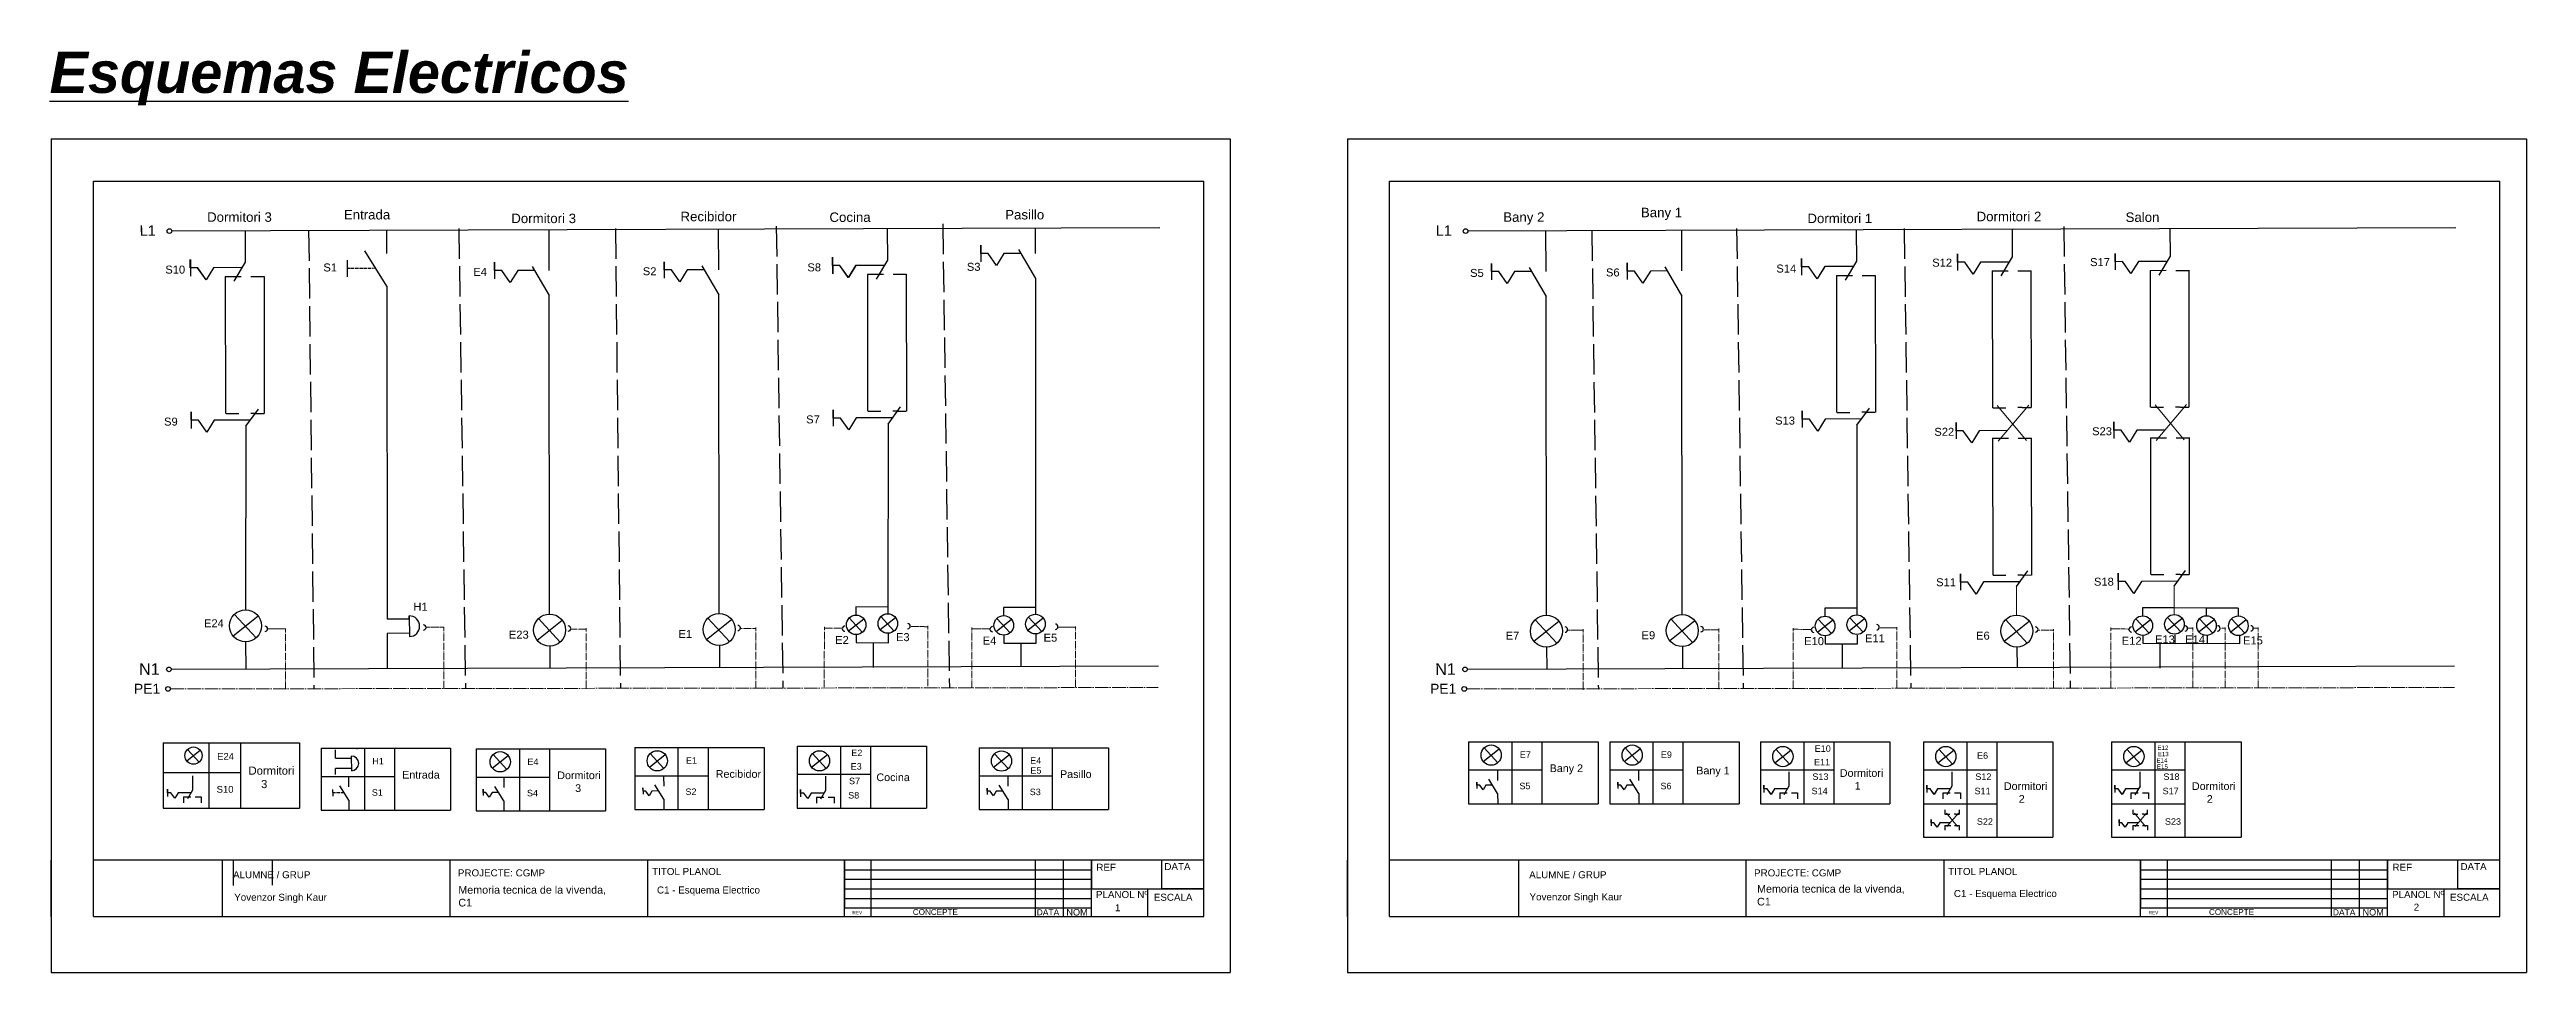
# Model space of a CAD drawing. Header units: millimetres. Extents: x 2377 to 4712, y -254 to 3188.
# Drawn here: x 2377 to 3259, y 481 to 809 of the extents above; entities that cross this region are included whole.
import ezdxf

# ---------------------------------------------------------------- set-up
doc = ezdxf.new("R2010")
doc.units = ezdxf.units.MM
doc.linetypes.add('ACAD_ISO02W100', pattern=[15, 12, -3])
doc.linetypes.add('ACAD_ISO04W100', pattern=[30, 24, -3, 0, -3])
doc.layers.add('Neutro', color=7, linetype='Continuous', true_color=0x2776bb)
doc.layers.add('Tierra', color=7, linetype='Continuous', true_color=0x58ba48)
doc.styles.get("Standard").update_dxf_attribs({"font": 'arial.ttf'})

msp = doc.modelspace()

# ---------------------------------------------------------------- texts
at = {"transparency": 33554687, "attachment_point": 1}
for s, width, gutter_width, heights, insert, char_height in [('{\\fArial|b1|i1|c0|p34;\\LEsquemas Electricos}', 788.4928, 73.4, [0], (2376.7, 808.69), 14.6791), ('Dormitori 3', 84.2878, 16.88, [0], (2432.82, 751.47), 3.3767), ('Entrada', 84.2878, 16.88, [0], (2481.54, 752.32), 3.377), ('Dormitori 3', 84.2878, 16.88, [0], (2541.18, 751), 3.3767), ('Recibidor', 84.2878, 16.88, [0], (2601.45, 751.67), 3.377), ('Cocina', 84.2878, 16.88, [0], (2654.51, 751.42), 3.377), ('Pasillo', 84.2878, 16.88, [0], (2717.12, 752.32), 3.377), ('Bany 2', 84.2878, 16.88, [0], (2894.52, 751.47), 3.377), ('Bany 1', 84.2878, 16.88, [0], (2943.57, 753.1), 3.377), ('Dormitori 1', 84.2878, 16.88, [1.86], (3002.88, 751), 3.3767), ('Dormitori 2', 84.2878, 16.88, [0], (3063.15, 751.67), 3.3767), ('Salon', 84.2878, 16.88, [0], (3116.21, 751.42), 3.377), ('S10', 51.0022, 14.23, [0], (2417.93, 732.49), 2.846), ('S1', 51.0022, 14.23, [0], (2474.24, 733.25), 2.846), ('S8', 51.0022, 14.23, [0], (2646.65, 733.28), 2.846), ('S3', 51.0022, 14.23, [0], (2703.47, 733.48), 2.846), ('S14', 51.0022, 14.23, [0], (2991.81, 732.87), 2.846), ('S12', 51.0022, 14.23, [0], (3047.34, 734.96), 2.846), ('S17', 51.0022, 14.23, [0], (3103.56, 735.16), 2.846), ('E4', 51.0022, 14.23, [0], (2527.65, 731.69), 2.846), ('S2', 51.0022, 14.23, [0], (2588.04, 731.9), 2.846), ('S5', 51.0022, 14.23, [0], (2882.72, 731.31), 2.846), ('S6', 51.0022, 14.23, [0], (2931.12, 731.48), 2.846), ('S9', 51.0022, 14.23, [0], (2417.5, 678.33), 2.846), ('S7', 51.0022, 14.23, [0], (2646.22, 679.11), 2.846), ('S13', 51.0022, 14.23, [0], (2991.38, 678.7), 2.846), ('S22', 51.0022, 14.23, [0], (3048.09, 674.7), 2.846), ('S23', 51.0022, 14.23, [0], (3104.3, 674.89), 2.846), ('S11', 51.0022, 14.23, [0], (3048.74, 621.09), 2.846), ('S18', 51.0022, 14.23, [0], (3104.95, 621.29), 2.846), ('H1', 51.0022, 14.23, [0], (2506.3, 612.36), 2.846), ('E24', 51.0022, 14.23, [0], (2431.71, 606.47), 2.846), ('E23', 51.0022, 14.23, [0], (2540.32, 602.42), 2.846), ('E1', 51.0022, 14.23, [0], (2600.72, 602.64), 2.846), ('E2', 51.0022, 14.23, [0], (2656.54, 600.52), 2.846), ('E3', 51.0022, 14.23, [0], (2678.21, 601.54), 2.846), ('E4', 51.0022, 14.23, [0], (2709.12, 600.32), 2.846), ('E5', 51.0022, 14.23, [0], (2730.79, 601.34), 2.846), ('E7', 51.0022, 14.23, [0], (2895.39, 602.05), 2.846), ('E9', 51.0022, 14.23, [0], (2943.79, 602.22), 2.846), ('E10', 51.0022, 14.23, [0], (3001.7, 600.11), 2.846), ('E11', 51.0022, 14.23, [0], (3023.37, 601.13), 2.846), ('E6', 51.0022, 14.23, [0], (3062.95, 602.07), 2.846), ('E12', 51.0022, 14.23, [0], (3114.85, 600.24), 2.846), ('E13', 51.0022, 14.23, [0], (3126.68, 600.74), 2.846), ('E14', 51.0022, 14.23, [0], (3137.44, 600.75), 2.846), ('E15', 51.0022, 14.23, [0], (3158.04, 600.37), 2.846), ('E24', 43.4552, 12.12, [0], (2436.39, 558.85), 2.424), ('H1', 41.2747, 11.51, [0], (2491.68, 557.06), 2.303), ('E4^I', 41.2747, 11.51, [0], (2546.93, 556.86), 2.303), ('E1', 41.2747, 11.51, [0], (2603.39, 557.34), 2.303), ('E2', 41.2747, 11.51, [0], (2662.3, 560.01), 2.303), ('E4', 41.2747, 11.51, [0], (2726.02, 557.28), 2.303), ('E7', 41.2747, 11.51, [0], (2900.44, 559.39), 2.303), ('E9', 41.2747, 11.51, [0], (2950.68, 559.39), 2.303), ('E11', 41.2747, 11.51, [0], (3005.24, 556.74), 2.303), ('E10', 41.2747, 11.51, [0], (3005.47, 561.54), 2.303), ('E6', 41.2747, 11.51, [0], (3063.29, 559.07), 2.303), ('E14', 28.1405, 7.85, [0], (3127.25, 556.98), 1.57), ('E12', 28.1405, 7.85, [0], (3127.53, 561.49), 1.57), ('E13', 28.1405, 7.85, [0], (3127.67, 559.24), 1.57), ('S10', 43.4552, 12.12, [0], (2436.21, 547.1), 2.424), ('Dormitori\\P    3', 71.8153, 14.39, [0], (2447.58, 553.99), 2.877), ('Entrada', 68.2119, 13.66, [0], (2502.31, 552.45), 2.733), ('Dormitori\\P      3', 68.2119, 13.66, [0], (2557.56, 552.25), 2.733), ('Recibidor', 68.2119, 13.66, [0], (2614.02, 552.73), 2.733), ('S7', 41.2747, 11.51, [0], (2661.48, 550.02), 2.303), ('E3', 41.2747, 11.51, [0], (2662.07, 555.21), 2.303), ('Cocina', 68.2119, 13.66, [0], (2671.25, 551.55), 2.733), ('E5', 41.2747, 11.51, [0], (2726.08, 553.78), 2.303), ('Pasillo', 68.2119, 13.66, [0], (2736.65, 552.67), 2.733), ('S5', 41.2747, 11.51, [0], (2900.28, 548.23), 2.303), ('Bany 2', 68.2119, 13.66, [0], (2911.07, 554.77), 2.733), ('S6', 41.2747, 11.51, [0], (2950.52, 548.23), 2.303), ('Bany 1', 68.2119, 13.66, [0], (2963.29, 553.94), 2.733), ('S13', 41.2747, 11.51, [0], (3004.65, 551.55), 2.303), ('Dormitori \\P     1', 68.2119, 13.66, [0], (3014.42, 553.07), 2.733), ('S12', 41.2747, 11.51, [0], (3062.7, 551.55), 2.303), ('Dormitori \\P     2', 68.2119, 13.66, [0], (3072.86, 548.39), 2.733), ('E15', 28.1405, 7.85, [0], (3127.39, 554.74), 1.57), ('S18', 41.2747, 11.51, [0], (3129.69, 551.55), 2.303), ('Dormitori \\P     2', 68.2119, 13.66, [0], (3139.85, 548.39), 2.733), ('S1', 41.2747, 11.51, [0], (2491.51, 545.91), 2.303), ('S4', 41.2747, 11.51, [0], (2546.77, 545.7), 2.303), ('S2', 41.2747, 11.51, [0], (2603.23, 546.19), 2.303), ('S8', 41.2747, 11.51, [0], (2661.19, 544.92), 2.303), ('S3', 41.2747, 11.51, [0], (2725.86, 546.12), 2.303), ('S14', 41.2747, 11.51, [0], (3004.36, 546.45), 2.303), ('S11', 41.2747, 11.51, [0], (3062.41, 546.45), 2.303), ('S17', 41.2747, 11.51, [0], (3129.4, 546.45), 2.303), ('S22', 41.2747, 11.51, [0], (3063.24, 535.57), 2.303), ('S23', 41.2747, 11.51, [0], (3130.23, 535.57), 2.303), ('ALUMNE / GRUP', 48.2644, 12.5, [0], (2442.08, 516.71), 2.5), ('PROJECTE: CGMP', 37.0564, 12.5, [0], (2522.17, 517.37), 2.5), ('TITOL PLANOL', 34.1105, 12.5, [0], (2591.34, 517.88), 2.5), ('REF', 14.591, 12.5, [0], (2749.58, 519.38), 2.5), ('DATA', 13.3924, 12.5, [0], (2773.81, 519.61), 2.5), ('ALUMNE / GRUP', 48.2644, 12.5, [0], (2903.77, 516.71), 2.5), ('PROJECTE: CGMP', 37.0564, 12.5, [0], (2983.87, 517.37), 2.5), ('TITOL PLANOL', 34.1105, 12.5, [0], (3053.04, 517.88), 2.5), ('REF', 14.591, 12.5, [0], (3211.28, 519.38), 2.5), ('DATA', 13.3924, 12.5, [0], (3235.5, 519.61), 2.5), ('C1 - Esquema Electrico', 63.5407, 12.5, [0], (2593.08, 511.27), 2.5), ('CONCEPTE', 3.309, 10.34, [0], (2684.22, 503.22), 2.068), ('DATA', 8.5845, 10.78, [0], (2728.35, 503.16), 2.155), ('NOM', 9.2865, 11.66, [0], (2738.91, 503.26), 2.331), ('PLANOL Nº', 23.5912, 12.5, [4.44], (2749.44, 509.65), 2.5), ('1', 63.5407, 12.5, [0], (2756.21, 504.96), 2.5), ('ESCALA', 18.9792, 12.5, [0], (2770.05, 508.68), 2.5), ('C1 - Esquema Electrico', 63.5407, 12.5, [0], (3055.05, 510.01), 2.5), ('CONCEPTE', 3.309, 10.34, [0], (3145.92, 503.22), 2.068), ('DATA', 8.5845, 10.78, [0], (3190.05, 503.16), 2.155), ('NOM', 9.2865, 11.66, [0], (3200.61, 503.26), 2.331), ('PLANOL Nº', 23.5912, 12.5, [4.44], (3211.14, 509.65), 2.5), ('2', 63.5407, 12.5, [0], (3218.85, 505.15), 2.5), ('ESCALA', 18.9792, 12.5, [0], (3231.75, 508.68), 2.5), ('REV', 3.8206, 6.05, [0], (2662.7, 502.55), 1.209), ('REV', 3.8206, 6.05, [0], (3124.4, 502.55), 1.209)]:
    msp.add_mtext_dynamic_manual_height_columns(s, width=width, gutter_width=gutter_width, heights=heights, dxfattribs=dict(at, insert=insert, char_height=char_height))
at = {"ltscale": 5, "transparency": 33554687, "char_height": 3.689, "attachment_point": 1, "rotation": 0.19898}
for insert in [(2408.79, 746.82), (2870.49, 746.82)]:
    msp.add_mtext_dynamic_manual_height_columns('L1', width=22.6485, gutter_width=18.45, heights=[0], dxfattribs=dict(at, insert=insert))
at = {"transparency": 33554687, "attachment_point": 1}
for s, insert, char_height, width in [('Memoria tecnica de la vivenda,\\PC1', (2984.95, 511.8), 2.7327, 53.673), ('Yovenzor Singh Kaur\\P', (2442.49, 508.67), 2.5, 34.6944), ('Memoria tecnica de la vivenda,\\PC1', (2522.32, 511.44), 2.7327, 53.673), ('Yovenzor Singh Kaur\\P', (2903.9, 508.82), 2.5, 34.6944)]:
    msp.add_mtext(s, dxfattribs=dict(at, insert=insert, char_height=char_height, width=width))
at = {"layer": 'Neutro', "ltscale": 5, "transparency": 33554687, "char_height": 4.123, "attachment_point": 1, "rotation": 0.19898}
for insert in [(2408.58, 590.79), (2870.28, 590.79)]:
    msp.add_mtext_dynamic_manual_height_columns('N1', width=25.3099, gutter_width=20.61, heights=[4.26], dxfattribs=dict(at, insert=insert))
at = {"layer": 'Tierra', "ltscale": 5, "transparency": 33554687, "char_height": 3.53, "attachment_point": 1, "rotation": 0.19898}
for insert in [(2406.78, 583.49), (2868.48, 583.49)]:
    msp.add_mtext_dynamic_manual_height_columns('PE1', width=21.6717, gutter_width=17.65, heights=[3.65], dxfattribs=dict(at, insert=insert))

# ---------------------------------------------------------------- linework, layer by layer
at = {"transparency": 33554687}
for p, q in [((2377.31, 777.63), (2797.31, 777.63)), ((2377.31, 777.63), (2377.31, 480.63)), ((2797.31, 777.63), (2797.31, 480.63)), ((2797.31, 777.63), (2797.31, 762.63)), ((2839.01, 777.63), (3259.01, 777.63)), ((2839.01, 777.63), (2839.01, 480.63)), ((3259.01, 777.63), (3259.01, 480.63)), ((3259.01, 777.63), (3259.01, 762.63)), ((2392.36, 500.63), (2392.36, 762.63)), ((2392.36, 762.63), (2787.85, 762.63)), ((2787.85, 500.63), (2787.85, 762.63)), ((2854.06, 500.63), (2854.06, 762.63)), ((2854.06, 762.63), (3249.55, 762.63)), ((3249.55, 500.63), (3249.55, 762.63)), ((2420.32, 744.85), (2772.16, 746.08)), ((2446.36, 744.95), (2446.4, 733.67)), ((2496.75, 745.12), (2496.78, 736.76)), ((2554.7, 730.79), (2554.64, 745.32)), ((2615.09, 731.01), (2615.03, 745.53)), ((2675.13, 745.74), (2675.17, 734.46)), ((2727.93, 736.85), (2727.9, 745.93)), ((2882.02, 744.85), (3233.86, 746.08)), ((2909.76, 730.42), (2909.71, 744.94)), ((2958.16, 730.59), (2958.11, 745.11)), ((3020.29, 745.33), (3020.33, 734.05)), ((3075.8, 745.53), (3075.83, 735.65)), ((3132.01, 745.73), (3132.05, 735.85)), ((2426.85, 731.7), (2426.84, 734.64)), ((2426.84, 734.64), (2426.86, 728.76)), ((2426.9, 731.72), (2426.89, 734.65)), ((2426.89, 734.65), (2426.91, 728.78)), ((2446.41, 733.68), (2442.35, 726.92)), ((2482.71, 734.42), (2482.73, 728.54)), ((2496.83, 725.12), (2489, 737.75)), ((2535.24, 730.72), (2535.23, 733.66)), ((2535.23, 733.66), (2535.25, 727.79)), ((2595.64, 730.94), (2595.62, 733.87)), ((2595.62, 733.87), (2595.65, 728)), ((2609.06, 732.44), (2615.12, 722.05)), ((2655.62, 732.49), (2655.61, 735.42)), ((2655.61, 735.42), (2655.63, 729.55)), ((2658.21, 732.5), (2655.62, 732.49)), ((2655.66, 732.5), (2655.65, 735.44)), ((2655.65, 735.44), (2655.67, 729.57)), ((2658.25, 732.51), (2655.66, 732.5)), ((2661.21, 728.22), (2658.21, 732.5)), ((2661.25, 728.24), (2658.25, 732.51)), ((2663.83, 732.51), (2661.21, 728.22)), ((2663.88, 732.53), (2661.25, 728.24)), ((2673.89, 732.55), (2663.83, 732.51)), ((2673.93, 732.57), (2663.88, 732.53)), ((2675.17, 734.47), (2671.12, 727.71)), ((2708.48, 736.78), (2708.47, 739.72)), ((2708.47, 739.72), (2708.49, 733.84)), ((2711.07, 736.79), (2708.48, 736.78)), ((2714.07, 732.52), (2711.07, 736.79)), ((2716.69, 736.81), (2714.07, 732.52)), ((2722.74, 736.83), (2716.69, 736.81)), ((2721.9, 738.28), (2727.96, 727.9)), ((2890.31, 730.35), (2890.3, 733.29)), ((2890.3, 733.29), (2890.32, 727.41)), ((2938.71, 730.52), (2938.7, 733.46)), ((2938.7, 733.46), (2938.72, 727.58)), ((3000.78, 732.08), (3000.77, 735.01)), ((3000.77, 735.01), (3000.79, 729.14)), ((3000.82, 732.09), (3000.81, 735.03)), ((3000.81, 735.03), (3000.83, 729.16)), ((3020.33, 734.06), (3016.28, 727.3)), ((3056.33, 733.7), (3056.32, 736.63)), ((3056.32, 736.63), (3056.34, 730.76)), ((3058.92, 733.7), (3056.33, 733.7)), ((3061.92, 729.43), (3058.92, 733.7)), ((3064.54, 733.72), (3061.92, 729.43)), ((3074.6, 733.76), (3064.54, 733.72)), ((3075.84, 735.66), (3071.78, 728.9)), ((3073.95, 732.5), (3073.94, 732.5)), ((3112.54, 733.89), (3112.53, 736.83)), ((3112.53, 736.83), (3112.55, 730.96)), ((3115.14, 733.9), (3112.54, 733.89)), ((3118.14, 729.63), (3115.14, 733.9)), ((3120.76, 733.92), (3118.14, 729.63)), ((3130.81, 733.96), (3120.76, 733.92)), ((3132.06, 735.86), (3128, 729.1)), ((3130.16, 732.7), (3130.16, 732.7)), ((2429.44, 731.71), (2426.85, 731.7)), ((2429.49, 731.72), (2426.9, 731.72)), ((2432.45, 727.44), (2429.44, 731.71)), ((2432.49, 727.45), (2429.49, 731.72)), ((2435.07, 731.73), (2432.45, 727.44)), ((2435.11, 731.74), (2432.49, 727.45)), ((2445.12, 731.76), (2435.07, 731.73)), ((2445.17, 731.78), (2435.11, 731.74)), ((2439.26, 728.6), (2444.95, 728.62)), ((2439.31, 728.62), (2444.99, 728.63)), ((2439.31, 728.55), (2439.35, 679.78)), ((2444.47, 730.5), (2444.47, 730.5)), ((2444.51, 730.52), (2444.51, 730.52)), ((2448.44, 728.6), (2453.14, 728.61)), ((2453.14, 728.61), (2453.18, 679.85)), ((2496.83, 725.12), (2496.91, 606.61)), ((2537.84, 730.73), (2535.24, 730.72)), ((2540.84, 726.46), (2537.84, 730.73)), ((2543.46, 730.75), (2540.84, 726.46)), ((2549.51, 730.77), (2543.46, 730.75)), ((2548.66, 732.22), (2554.73, 721.84)), ((2598.23, 730.95), (2595.64, 730.94)), ((2601.23, 726.67), (2598.23, 730.95)), ((2603.85, 730.97), (2601.23, 726.67)), ((2609.9, 730.99), (2603.85, 730.97)), ((2668.03, 729.39), (2673.71, 729.4)), ((2668.07, 729.4), (2673.76, 729.42)), ((2668.07, 729.34), (2668.12, 680.57)), ((2673.23, 731.29), (2673.23, 731.29)), ((2673.28, 731.31), (2673.28, 731.31)), ((2677.21, 729.39), (2681.9, 729.4)), ((2681.9, 729.4), (2681.94, 680.63)), ((2727.96, 727.9), (2727.86, 608.21)), ((2892.91, 730.36), (2890.31, 730.35)), ((2895.91, 726.09), (2892.91, 730.36)), ((2898.53, 730.38), (2895.91, 726.09)), ((2904.58, 730.4), (2898.53, 730.38)), ((2903.73, 731.85), (2909.8, 721.46)), ((2941.3, 730.53), (2938.71, 730.52)), ((2944.3, 726.26), (2941.3, 730.53)), ((2946.93, 730.55), (2944.3, 726.26)), ((2952.98, 730.57), (2946.93, 730.55)), ((2952.13, 732.02), (2958.19, 721.63)), ((3003.37, 732.09), (3000.78, 732.08)), ((3003.41, 732.1), (3000.82, 732.09)), ((3006.37, 727.81), (3003.37, 732.09)), ((3006.41, 727.83), (3003.41, 732.1)), ((3008.99, 732.11), (3006.37, 727.81)), ((3009.04, 732.12), (3006.41, 727.83)), ((3019.05, 732.14), (3008.99, 732.11)), ((3019.09, 732.16), (3009.04, 732.12)), ((3013.19, 728.98), (3018.87, 729)), ((3013.23, 728.99), (3018.92, 729.01)), ((3013.23, 728.93), (3013.28, 680.16)), ((3018.4, 730.88), (3018.39, 730.88)), ((3018.44, 730.9), (3018.44, 730.9)), ((3022.37, 728.98), (3027.06, 728.99)), ((3027.06, 728.99), (3027.1, 680.23)), ((3068.74, 730.6), (3074.43, 730.61)), ((3068.74, 730.6), (3068.78, 681.83)), ((3077.87, 730.58), (3082.57, 730.6)), ((3082.52, 730.64), (3082.56, 681.88)), ((3124.95, 730.79), (3130.64, 730.81)), ((3124.95, 730.79), (3125, 682.03)), ((3134.09, 730.78), (3138.78, 730.79)), ((3138.74, 730.84), (3138.78, 682.07)), ((2554.81, 608.33), (2554.73, 721.84)), ((2615.2, 608.54), (2615.12, 722.05)), ((2909.88, 607.95), (2909.8, 721.46)), ((2958.28, 608.12), (2958.19, 721.63)), ((2427.12, 677.39), (2427.11, 680.33)), ((2427.11, 680.33), (2427.13, 674.45)), ((2439.58, 679.8), (2444.12, 679.82)), ((2446.66, 675.24), (2451.1, 681.35)), ((2450, 679.84), (2448.4, 679.83)), ((2450, 679.84), (2453.18, 679.85)), ((2655.84, 678.18), (2655.83, 681.12)), ((2655.83, 681.12), (2655.85, 675.24)), ((2668.3, 680.59), (2672.84, 680.6)), ((2675.38, 676.03), (2679.82, 682.14)), ((2678.72, 680.62), (2677.12, 680.62)), ((2678.72, 680.62), (2681.9, 680.63)), ((3001, 677.77), (3000.99, 680.71)), ((3000.99, 680.71), (3001.01, 674.83)), ((3013.46, 680.18), (3018, 680.19)), ((3020.54, 675.62), (3024.98, 681.73)), ((3023.88, 680.21), (3022.29, 680.21)), ((3023.88, 680.21), (3027.06, 680.23)), ((3068.96, 681.85), (3073.51, 681.86)), ((3079.38, 681.88), (3077.79, 681.88)), ((3079.38, 681.88), (3082.56, 681.89)), ((3125.17, 682.04), (3129.72, 682.06)), ((3135.6, 682.08), (3134, 682.07)), ((3135.6, 682.08), (3138.78, 682.09)), ((2429.71, 677.4), (2427.12, 677.39)), ((2432.71, 673.13), (2429.71, 677.4)), ((2435.34, 677.42), (2432.71, 673.13)), ((2448.28, 677.46), (2435.34, 677.42)), ((2446.66, 675.24), (2446.52, 609.85)), ((2658.43, 678.19), (2655.84, 678.18)), ((2661.43, 673.92), (2658.43, 678.19)), ((2664.06, 678.21), (2661.43, 673.92)), ((2677, 678.25), (2664.06, 678.21)), ((2675.38, 676.09), (2675.27, 608.41)), ((3003.59, 677.78), (3001, 677.77)), ((3006.59, 673.51), (3003.59, 677.78)), ((3009.22, 677.8), (3006.59, 673.51)), ((3022.16, 677.84), (3009.22, 677.8)), ((3020.54, 675.68), (3020.43, 608)), ((3055.82, 673.65), (3055.81, 676.58)), ((3055.81, 676.58), (3055.83, 670.71)), ((3058.41, 673.65), (3055.82, 673.65)), ((3061.41, 669.38), (3058.41, 673.65)), ((3064.04, 673.67), (3061.41, 669.38)), ((3074.01, 673.71), (3064.04, 673.67)), ((3068.83, 670.97), (3074.52, 670.98)), ((3068.83, 670.97), (3068.88, 622.2)), ((3077.97, 670.95), (3082.66, 670.96)), ((3082.61, 671.01), (3082.66, 622.25)), ((3112.03, 673.84), (3112.02, 676.78)), ((3112.02, 676.78), (3112.04, 670.91)), ((3114.63, 673.85), (3112.03, 673.84)), ((3117.63, 669.58), (3114.63, 673.85)), ((3120.25, 673.87), (3117.63, 669.58)), ((3130.23, 673.91), (3120.25, 673.87)), ((3125.05, 671.16), (3130.74, 671.18)), ((3125.05, 671.16), (3125.09, 622.4)), ((3134.18, 671.15), (3138.88, 671.16)), ((3138.83, 671.21), (3138.87, 622.44)), ((3057.4, 619.73), (3057.39, 622.67)), ((3057.39, 622.67), (3057.41, 616.79)), ((3059.99, 619.74), (3057.4, 619.73)), ((3062.99, 615.47), (3059.99, 619.74)), ((3065.62, 619.76), (3062.99, 615.47)), ((3078.56, 619.81), (3065.62, 619.76)), ((3069.05, 622.21), (3073.6, 622.23)), ((3077.34, 618.14), (3081.38, 623.7)), ((3079.48, 622.25), (3077.88, 622.25)), ((3079.48, 622.25), (3082.66, 622.26)), ((3113.62, 619.93), (3113.6, 622.87)), ((3113.6, 622.87), (3113.63, 616.99)), ((3116.21, 619.94), (3113.62, 619.93)), ((3119.21, 615.67), (3116.21, 619.94)), ((3121.83, 619.96), (3119.21, 615.67)), ((3134.77, 620), (3121.83, 619.96)), ((3125.27, 622.41), (3129.82, 622.43)), ((3133.56, 618.33), (3137.6, 623.89)), ((3135.69, 622.45), (3134.1, 622.44)), ((3135.69, 622.45), (3138.87, 622.46)), ((2442.08, 600.6), (2450.98, 607.72)), ((2442.55, 608.23), (2450.27, 599.86)), ((2446.54, 604.17), (2446.54, 603.91)), ((2496.91, 606.61), (2504.84, 606.64)), ((2504.88, 601.5), (2496.93, 601.45)), ((2504.84, 606.64), (2504.83, 607.69)), ((2504.83, 607.69), (2504.89, 600.33)), ((2550.38, 599.08), (2559.27, 606.2)), ((2550.85, 606.71), (2558.57, 598.34)), ((2610.77, 599.29), (2619.66, 606.41)), ((2611.24, 606.92), (2618.96, 598.55)), ((2661.29, 602.32), (2666.75, 606.69)), ((2661.54, 606.95), (2666.27, 601.82)), ((2672.56, 602.78), (2678.02, 607.15)), ((2672.81, 607.41), (2677.54, 602.28)), ((2675.31, 604.98), (2675.31, 604.71)), ((2713.87, 602.12), (2719.33, 606.49)), ((2714.12, 606.76), (2718.85, 601.62)), ((2725.15, 602.59), (2730.61, 606.95)), ((2725.4, 607.22), (2730.13, 602.09)), ((2727.89, 604.78), (2727.89, 604.51)), ((2905.44, 598.7), (2914.34, 605.82)), ((2905.92, 606.33), (2913.64, 597.96)), ((2953.84, 598.88), (2962.74, 605.99)), ((2954.32, 606.5), (2962.04, 598.13)), ((3006.45, 601.91), (3011.91, 606.28)), ((3006.7, 606.54), (3011.43, 601.41)), ((3017.73, 602.37), (3023.18, 606.74)), ((3017.97, 607), (3022.7, 601.87)), ((3020.47, 604.57), (3020.47, 604.3)), ((3073, 598.73), (3081.9, 605.85)), ((3073.47, 606.36), (3081.19, 597.99)), ((3119.6, 602.04), (3125.06, 606.41)), ((3119.85, 606.67), (3124.58, 601.54)), ((3130.88, 602.51), (3136.33, 606.87)), ((3131.13, 607.14), (3135.86, 602.01)), ((3133.62, 604.7), (3133.62, 604.43)), ((3142.3, 602.06), (3147.75, 606.43)), ((3142.55, 606.69), (3147.28, 601.56)), ((3153.67, 601.99), (3159.12, 606.35)), ((3153.91, 606.62), (3158.65, 601.49)), ((2417.2, 562.47), (2417.2, 539.23)), ((2417.2, 562.47), (2465.72, 562.47)), ((2425.58, 555.99), (2430.38, 559.83)), ((2425.83, 560.1), (2430, 555.59)), ((2427.98, 557.91), (2427.99, 557.77)), ((2433.4, 562.47), (2433.4, 539.23)), ((2444.68, 562.47), (2444.68, 539.23)), ((2465.72, 562.47), (2465.72, 539.23)), ((2473.45, 560.5), (2473.45, 538.43)), ((2473.45, 560.5), (2519.54, 560.5)), ((2478.59, 556.96), (2484.2, 556.98)), ((2478.6, 556.96), (2478.6, 559.94)), ((2484.2, 557.73), (2484.24, 552.51)), ((2486.11, 560.36), (2486.11, 560.19)), ((2488.85, 560.5), (2488.85, 538.43)), ((2499.55, 560.5), (2499.55, 538.43)), ((2519.54, 560.5), (2519.54, 538.43)), ((2528.71, 560.3), (2528.71, 538.22)), ((2528.71, 560.3), (2574.79, 560.3)), ((2534.42, 553.45), (2540.06, 557.96)), ((2534.72, 558.28), (2539.61, 552.98)), ((2544.1, 560.3), (2544.1, 538.22)), ((2554.81, 560.3), (2554.81, 538.22)), ((2574.79, 560.3), (2574.79, 538.22)), ((2585.17, 560.78), (2585.17, 538.71)), ((2585.17, 560.78), (2631.25, 560.78)), ((2590.36, 553.8), (2595.99, 558.3)), ((2590.66, 558.63), (2595.54, 553.33)), ((2593.18, 556.06), (2593.18, 555.89)), ((2600.56, 560.78), (2600.56, 538.71)), ((2611.27, 560.78), (2611.27, 538.71)), ((2631.25, 560.78), (2631.25, 538.71)), ((2643.03, 561.3), (2643.03, 539.22)), ((2643.03, 561.3), (2689.12, 561.3)), ((2648.15, 553.78), (2653.78, 558.29)), ((2648.45, 558.61), (2653.34, 553.31)), ((2650.97, 556.04), (2650.97, 555.87)), ((2658.42, 561.3), (2658.42, 539.22)), ((2669.13, 561.3), (2669.13, 539.22)), ((2689.12, 561.3), (2689.12, 539.22)), ((2707.8, 560.72), (2707.8, 538.65)), ((2707.8, 560.72), (2753.88, 560.72)), ((2712.99, 553.74), (2718.62, 558.24)), ((2713.29, 558.56), (2718.18, 553.26)), ((2715.81, 556), (2715.81, 555.83)), ((2723.19, 560.72), (2723.19, 538.65)), ((2733.9, 560.72), (2733.9, 538.65)), ((2753.88, 560.72), (2753.88, 538.65)), ((2882.21, 562.82), (2882.21, 540.75)), ((2882.21, 562.82), (2928.3, 562.82)), ((2887.4, 555.84), (2893.04, 560.34)), ((2887.7, 560.67), (2892.59, 555.37)), ((2890.23, 558.1), (2890.23, 557.93)), ((2897.61, 562.82), (2897.61, 540.75)), ((2908.32, 562.82), (2908.32, 540.75)), ((2928.3, 562.82), (2928.3, 540.75)), ((2932.45, 562.82), (2932.45, 540.75)), ((2932.45, 562.82), (2978.54, 562.82)), ((2937.64, 555.84), (2943.28, 560.34)), ((2937.94, 560.67), (2942.83, 555.37)), ((2940.47, 558.1), (2940.47, 557.93)), ((2947.85, 562.82), (2947.85, 540.75)), ((2958.56, 562.82), (2958.56, 540.75)), ((2978.54, 562.82), (2978.54, 540.75)), ((2986.2, 562.82), (2986.2, 540.75)), ((2986.2, 562.82), (3032.28, 562.82)), ((2991.32, 555.31), (2996.95, 559.82)), ((2991.61, 560.14), (2996.5, 554.84)), ((2994.14, 557.57), (2994.14, 557.4)), ((3001.59, 562.82), (3001.59, 540.75)), ((3012.3, 562.82), (3012.3, 540.75)), ((3032.28, 562.82), (3032.28, 540.75)), ((3044.25, 562.82), (3044.25, 528.84)), ((3044.25, 562.82), (3090.34, 562.82)), ((3049.37, 555.31), (3055, 559.82)), ((3049.67, 560.14), (3054.56, 554.84)), ((3052.19, 557.57), (3052.2, 557.4)), ((3059.65, 562.82), (3059.65, 528.84)), ((3070.35, 562.82), (3070.35, 528.84)), ((3090.34, 562.82), (3090.34, 528.84)), ((3111.24, 562.82), (3111.24, 528.84)), ((3111.24, 562.82), (3157.33, 562.82)), ((3116.36, 555.31), (3121.99, 559.82)), ((3116.66, 560.14), (3121.55, 554.84)), ((3119.19, 557.57), (3119.19, 557.4)), ((3126.64, 562.82), (3126.64, 528.84)), ((3137.35, 562.82), (3137.34, 528.84)), ((3157.33, 562.82), (3157.33, 528.84)), ((2417.2, 551.9), (2444.68, 551.9)), ((2427.65, 550.7), (2427.67, 545.54)), ((2473.45, 550.47), (2499.55, 550.47)), ((2484.23, 553.34), (2478.6, 553.31)), ((2478.6, 551.18), (2478.6, 553.31)), ((2483.26, 542.04), (2480.1, 547.15)), ((2483.23, 550.13), (2483.24, 546.75)), ((2528.71, 550.27), (2554.81, 550.27)), ((2537.25, 555.71), (2537.25, 555.54)), ((2538.48, 549.93), (2538.5, 546.55)), ((2585.17, 550.75), (2611.27, 550.75)), ((2595.49, 542.33), (2592.33, 547.44)), ((2595.46, 550.41), (2595.48, 547.03)), ((2643.03, 551.26), (2669.13, 551.26)), ((2653.12, 550.59), (2653.14, 545.43)), ((2707.8, 550.69), (2733.9, 550.69)), ((2718.12, 542.26), (2714.96, 547.37)), ((2718.09, 550.35), (2718.11, 546.97)), ((2882.21, 552.79), (2908.32, 552.79)), ((2885.15, 547.32), (2885.14, 548.46)), ((2885.14, 548.46), (2885.15, 546.18)), ((2886.16, 547.32), (2885.15, 547.32)), ((2887.32, 545.66), (2886.16, 547.32)), ((2888.35, 547.33), (2887.32, 545.66)), ((2890.7, 547.34), (2888.35, 547.33)), ((2892.54, 544.37), (2889.38, 549.48)), ((2892.51, 552.45), (2892.52, 549.07)), ((2932.45, 552.79), (2958.56, 552.79)), ((2935.39, 547.32), (2935.38, 548.46)), ((2935.38, 548.46), (2935.39, 546.18)), ((2936.4, 547.32), (2935.39, 547.32)), ((2937.56, 545.66), (2936.4, 547.32)), ((2938.59, 547.33), (2937.56, 545.66)), ((2940.94, 547.34), (2938.59, 547.33)), ((2942.78, 544.37), (2939.62, 549.48)), ((2942.75, 552.45), (2942.76, 549.07)), ((2986.2, 552.79), (3012.3, 552.79)), ((2987.37, 546.05), (2987.36, 547.4)), ((2987.36, 547.4), (2987.37, 544.71)), ((2987.39, 546.06), (2987.38, 547.4)), ((2987.38, 547.4), (2987.39, 544.72)), ((2996.29, 552.11), (2996.31, 546.96)), ((3044.25, 552.79), (3070.35, 552.79)), ((3045.42, 546.05), (3045.42, 547.4)), ((3045.42, 547.4), (3045.43, 544.71)), ((3045.44, 546.06), (3045.44, 547.4)), ((3045.44, 547.4), (3045.45, 544.72)), ((3054.34, 552.11), (3054.36, 546.96)), ((3111.24, 552.79), (3137.35, 552.79)), ((3112.42, 546.05), (3112.41, 547.4)), ((3112.41, 547.4), (3112.42, 544.71)), ((3112.44, 546.06), (3112.43, 547.4)), ((3112.43, 547.4), (3112.44, 544.72)), ((3121.33, 552.11), (3121.35, 546.96)), ((2417.2, 539.23), (2465.72, 539.23)), ((2418.73, 544.63), (2418.73, 545.98)), ((2418.73, 545.98), (2418.73, 543.29)), ((2419.92, 544.64), (2418.73, 544.63)), ((2418.75, 544.64), (2418.75, 545.99)), ((2418.75, 545.99), (2418.76, 543.3)), ((2419.94, 544.65), (2418.75, 544.64)), ((2421.29, 542.69), (2419.92, 544.64)), ((2421.31, 542.69), (2419.94, 544.65)), ((2422.49, 544.65), (2421.29, 542.69)), ((2422.51, 544.66), (2421.31, 542.69)), ((2427.08, 544.66), (2422.49, 544.65)), ((2427.1, 544.67), (2422.51, 544.66)), ((2424.4, 543.22), (2427, 543.23)), ((2424.42, 543.23), (2427.02, 543.23)), ((2424.43, 543.2), (2424.43, 541.09)), ((2427.67, 545.54), (2425.82, 542.45)), ((2426.78, 544.09), (2426.78, 544.09)), ((2426.8, 544.1), (2426.8, 544.1)), ((2428.6, 543.22), (2430.75, 543.22)), ((2430.75, 543.22), (2430.75, 541.09)), ((2473.45, 538.43), (2519.54, 538.43)), ((2477.55, 545.81), (2477.56, 543.43)), ((2483.26, 542.04), (2483.27, 538.67)), ((2528.71, 538.22), (2574.79, 538.22)), ((2531.12, 544.79), (2531.11, 545.94)), ((2531.11, 545.94), (2531.12, 543.65)), ((2532.13, 544.8), (2531.12, 544.79)), ((2533.3, 543.13), (2532.13, 544.8)), ((2534.32, 544.8), (2533.3, 543.13)), ((2536.67, 544.81), (2534.32, 544.8)), ((2538.51, 541.84), (2535.35, 546.95)), ((2538.51, 541.84), (2538.52, 538.46)), ((2585.17, 538.71), (2631.25, 538.71)), ((2588.1, 545.28), (2588.09, 546.42)), ((2588.09, 546.42), (2588.1, 544.13)), ((2589.11, 545.28), (2588.1, 545.28)), ((2590.28, 543.62), (2589.11, 545.28)), ((2591.3, 545.29), (2590.28, 543.62)), ((2593.65, 545.3), (2591.3, 545.29)), ((2595.49, 542.33), (2595.5, 538.95)), ((2643.03, 539.22), (2689.12, 539.22)), ((2644.2, 544.53), (2644.2, 545.87)), ((2644.2, 545.87), (2644.21, 543.18)), ((2645.39, 544.53), (2644.2, 544.53)), ((2644.22, 544.53), (2644.22, 545.88)), ((2644.22, 545.88), (2644.23, 543.19)), ((2645.41, 544.54), (2644.22, 544.53)), ((2646.76, 542.58), (2645.39, 544.53)), ((2646.78, 542.58), (2645.41, 544.54)), ((2647.96, 544.54), (2646.76, 542.58)), ((2647.98, 544.55), (2646.78, 542.58)), ((2652.55, 544.55), (2647.96, 544.54)), ((2652.57, 544.56), (2647.98, 544.55)), ((2649.87, 543.11), (2652.48, 543.12)), ((2649.89, 543.12), (2652.5, 543.12)), ((2649.9, 543.09), (2649.9, 540.98)), ((2653.14, 545.43), (2651.29, 542.34)), ((2652.26, 543.98), (2652.26, 543.98)), ((2652.28, 543.99), (2652.28, 543.99)), ((2654.07, 543.11), (2656.22, 543.12)), ((2656.22, 543.12), (2656.22, 540.98)), ((2707.8, 538.65), (2753.88, 538.65)), ((2710.73, 545.22), (2710.72, 546.36)), ((2710.72, 546.36), (2710.73, 544.07)), ((2711.74, 545.22), (2710.73, 545.22)), ((2712.91, 543.56), (2711.74, 545.22)), ((2713.93, 545.23), (2712.91, 543.56)), ((2716.28, 545.24), (2713.93, 545.23)), ((2718.12, 542.26), (2718.13, 538.89)), ((2882.21, 540.75), (2928.3, 540.75)), ((2892.54, 544.37), (2892.55, 540.99)), ((2932.45, 540.75), (2978.54, 540.75)), ((2942.78, 544.37), (2942.79, 540.99)), ((2986.2, 540.75), (3032.28, 540.75)), ((2988.55, 546.06), (2987.37, 546.05)), ((2988.57, 546.07), (2987.39, 546.06)), ((2989.93, 544.1), (2988.55, 546.06)), ((2989.95, 544.11), (2988.57, 546.07)), ((2991.13, 546.07), (2989.93, 544.1)), ((2991.15, 546.07), (2989.95, 544.11)), ((2995.72, 546.08), (2991.13, 546.07)), ((2995.74, 546.09), (2991.15, 546.07)), ((2993.04, 544.64), (2995.64, 544.65)), ((2993.06, 544.64), (2995.66, 544.65)), ((2993.06, 544.61), (2993.07, 542.51)), ((2996.31, 546.96), (2994.46, 543.87)), ((2995.42, 545.51), (2995.42, 545.51)), ((2995.44, 545.52), (2995.44, 545.52)), ((2997.24, 544.64), (2999.38, 544.64)), ((2999.38, 544.64), (2999.39, 542.51)), ((3044.25, 540.75), (3070.35, 540.75)), ((3046.61, 546.06), (3045.42, 546.05)), ((3046.63, 546.07), (3045.44, 546.06)), ((3047.98, 544.1), (3046.61, 546.06)), ((3048, 544.11), (3046.63, 546.07)), ((3049.18, 546.07), (3047.98, 544.1)), ((3049.2, 546.07), (3048, 544.11)), ((3053.78, 546.08), (3049.18, 546.07)), ((3053.8, 546.09), (3049.2, 546.07)), ((3051.1, 544.64), (3053.7, 544.65)), ((3051.12, 544.64), (3053.72, 544.65)), ((3051.12, 544.61), (3051.12, 542.51)), ((3051.81, 538.59), (3051.81, 537.03)), ((3054.36, 546.96), (3052.51, 543.87)), ((3053.48, 545.51), (3053.48, 545.51)), ((3053.5, 545.52), (3053.5, 545.52)), ((3055.29, 544.64), (3057.44, 544.64)), ((3056.96, 538.59), (3056.96, 537.05)), ((3057.44, 544.64), (3057.44, 542.51)), ((3111.24, 540.75), (3137.34, 540.75)), ((3113.6, 546.06), (3112.42, 546.05)), ((3113.62, 546.07), (3112.44, 546.06)), ((3114.97, 544.1), (3113.6, 546.06)), ((3114.99, 544.11), (3113.62, 546.07)), ((3116.17, 546.07), (3114.97, 544.1)), ((3116.19, 546.07), (3114.99, 544.11)), ((3120.77, 546.08), (3116.17, 546.07)), ((3120.79, 546.09), (3116.19, 546.07)), ((3118.09, 544.64), (3120.69, 544.65)), ((3118.11, 544.64), (3120.71, 544.65)), ((3118.11, 544.61), (3118.11, 542.51)), ((3118.8, 538.59), (3118.8, 537.03)), ((3121.36, 546.96), (3119.5, 543.87)), ((3120.47, 545.51), (3120.47, 545.51)), ((3120.49, 545.52), (3120.49, 545.52)), ((3122.29, 544.64), (3124.43, 544.64)), ((3123.95, 538.59), (3123.95, 537.05)), ((3124.43, 544.64), (3124.43, 542.51)), ((3046.97, 533.98), (3046.97, 535.08)), ((3046.97, 535.08), (3046.98, 532.88)), ((3047.94, 533.98), (3046.97, 533.98)), ((3049.06, 532.39), (3047.94, 533.98)), ((3050.04, 533.99), (3049.06, 532.39)), ((3053.76, 534), (3050.04, 533.99)), ((3051.83, 532.98), (3053.95, 532.99)), ((3051.83, 532.98), (3051.83, 531.3)), ((3051.88, 537.04), (3053.58, 537.05)), ((3055.77, 537.05), (3055.17, 537.05)), ((3055.24, 532.97), (3056.99, 532.98)), ((3055.77, 537.05), (3056.96, 537.06)), ((3056.98, 533), (3056.98, 531.3)), ((3113.97, 533.98), (3113.96, 535.08)), ((3113.96, 535.08), (3113.97, 532.88)), ((3114.93, 533.98), (3113.97, 533.98)), ((3116.05, 532.39), (3114.93, 533.98)), ((3117.03, 533.99), (3116.05, 532.39)), ((3120.76, 534), (3117.03, 533.99)), ((3118.82, 532.98), (3120.95, 532.99)), ((3118.82, 532.98), (3118.82, 531.3)), ((3118.87, 537.04), (3120.57, 537.05)), ((3122.76, 537.05), (3122.17, 537.05)), ((3122.23, 532.97), (3123.99, 532.98)), ((3122.76, 537.05), (3123.95, 537.06)), ((3123.97, 533), (3123.97, 531.3)), ((2377.31, 500.63), (2377.31, 520.63)), ((2787.85, 520.63), (2392.36, 520.63)), ((2438.36, 500.63), (2438.36, 520.63)), ((2442.16, 520.63), (2442.17, 511.66)), ((2455.99, 520.63), (2455.99, 511.72)), ((2519.36, 500.63), (2519.36, 520.63)), ((2589.86, 500.63), (2589.86, 520.63)), ((2659.86, 500.63), (2659.86, 520.63)), ((2659.86, 520.63), (2659.86, 517.23)), ((2669.42, 500.63), (2669.42, 520.63)), ((2727.87, 500.63), (2727.87, 520.63)), ((2737.87, 500.63), (2737.87, 520.63)), ((2747.87, 500.63), (2747.87, 520.63)), ((2747.87, 520.63), (2747.87, 510.43)), ((2772.89, 510.43), (2772.89, 520.63)), ((2787.85, 500.63), (2787.85, 520.63)), ((2839.01, 500.63), (2839.01, 520.63)), ((3249.55, 520.63), (2854.06, 520.63)), ((2900.06, 500.63), (2900.06, 520.63)), ((2981.06, 500.63), (2981.06, 520.63)), ((3044.25, 528.84), (3090.34, 528.84)), ((3051.56, 500.63), (3051.56, 520.63)), ((3111.24, 528.84), (3157.33, 528.84)), ((3121.56, 500.63), (3121.56, 520.63)), ((3121.56, 520.63), (3121.56, 517.23)), ((3131.12, 500.63), (3131.12, 520.63)), ((3189.57, 500.63), (3189.57, 520.63)), ((3199.57, 500.63), (3199.57, 520.63)), ((3209.57, 500.63), (3209.57, 520.63)), ((3209.57, 520.63), (3209.57, 510.43)), ((3234.59, 510.43), (3234.59, 520.63)), ((3249.55, 500.63), (3249.55, 520.63)), ((2659.86, 517.23), (2747.87, 517.23)), ((2659.86, 517.23), (2659.86, 513.83)), ((2659.86, 513.83), (2747.87, 513.83)), ((2659.86, 513.83), (2659.86, 510.43)), ((3121.56, 517.23), (3209.57, 517.23)), ((3121.56, 517.23), (3121.56, 513.83)), ((3121.56, 513.83), (3209.57, 513.83)), ((3121.56, 513.83), (3121.56, 510.43)), ((2659.86, 510.43), (2747.87, 510.43)), ((2659.86, 510.43), (2659.86, 507.03)), ((2659.86, 507.03), (2659.86, 503.63)), ((2659.86, 507.03), (2747.87, 507.03)), ((2659.86, 503.63), (2747.87, 503.63)), ((2747.87, 510.43), (2787.85, 510.43)), ((2747.87, 510.43), (2767.86, 510.43)), ((2767.86, 510.43), (2767.86, 500.63)), ((2787.85, 510.43), (2772.89, 510.43)), ((3121.56, 510.43), (3209.57, 510.43)), ((3121.56, 510.43), (3121.56, 507.03)), ((3121.56, 507.03), (3121.56, 503.63)), ((3121.56, 507.03), (3209.57, 507.03)), ((3121.56, 503.63), (3209.57, 503.63)), ((3209.57, 510.43), (3249.55, 510.43)), ((3209.57, 510.43), (3229.56, 510.43)), ((3229.56, 510.43), (3229.56, 500.63)), ((3249.55, 510.43), (3234.59, 510.43)), ((2392.36, 500.63), (2438.36, 500.63)), ((2438.36, 500.63), (2519.36, 500.63)), ((2519.36, 500.63), (2589.86, 500.63)), ((2589.86, 500.63), (2659.86, 500.63)), ((2659.86, 500.63), (2669.42, 500.63)), ((2669.42, 500.63), (2727.87, 500.63)), ((2727.87, 500.63), (2737.87, 500.63)), ((2737.87, 500.63), (2747.87, 500.63)), ((2747.87, 500.63), (2767.86, 500.63)), ((2767.86, 500.63), (2787.85, 500.63)), ((2854.06, 500.63), (2900.06, 500.63)), ((2900.06, 500.63), (2981.06, 500.63)), ((2981.06, 500.63), (3051.56, 500.63)), ((3051.56, 500.63), (3121.56, 500.63)), ((3121.56, 500.63), (3131.12, 500.63)), ((3131.12, 500.63), (3189.57, 500.63)), ((3189.57, 500.63), (3199.57, 500.63)), ((3199.57, 500.63), (3209.57, 500.63)), ((3209.57, 500.63), (3229.56, 500.63)), ((3229.56, 500.63), (3249.55, 500.63)), ((2377.31, 480.63), (2797.31, 480.63)), ((2839.01, 480.63), (3259.01, 480.63))]:
    msp.add_line(p, q, dxfattribs=at)
at = {"linetype": 'ACAD_ISO02W100', "ltscale": 0.9, "transparency": 33554687}
for p, q in [((2469, 745.02), (2470.9, 581.73)), ((2522.51, 745.75), (2524.86, 581.81)), ((2578.28, 745.75), (2580.06, 581.89)), ((2635.57, 746.53), (2637.93, 581.97)), ((2694.88, 747.34), (2697.24, 582.05)), ((2926.08, 745), (2928.41, 581.73)), ((2977.66, 745.7), (2980.01, 581.8)), ((3037.35, 745.7), (3039.69, 581.89)), ((3094.17, 746.48), (3096.52, 581.97))]:
    msp.add_line(p, q, dxfattribs=at)
at = {"linetype": 'ACAD_ISO02W100', "ltscale": 0.1, "transparency": 33554687}
for p, q in [((2492.77, 731.52), (2482.72, 731.48)), ((2481.62, 544.63), (2477.56, 544.62))]:
    msp.add_line(p, q, dxfattribs=at)
at = {"color": 7, "lineweight": 5, "true_color": 0xffffff, "transparency": 33554687}
for p, q in [((3070.49, 682.7), (3080.92, 670.22)), ((3070.84, 669.98), (3081.7, 682.76)), ((3126.71, 682.9), (3137.14, 670.42)), ((3127.06, 670.18), (3137.92, 682.96)), ((3077.34, 607.98), (3077.34, 618.14)), ((3133.56, 608.17), (3133.56, 618.33)), ((3052.45, 537.36), (3056.34, 532.7)), ((3052.58, 532.61), (3056.64, 537.38)), ((3119.44, 537.36), (3123.34, 532.7)), ((3119.57, 532.61), (3123.63, 537.38))]:
    msp.add_line(p, q, dxfattribs=at)
at = {"lineweight": 25, "transparency": 33554687}
for p, q in [((2663.9, 610.89), (2663.88, 608.16)), ((2675.27, 610.81), (2663.9, 610.89)), ((2716.48, 610.69), (2716.46, 607.97)), ((2727.85, 610.62), (2716.48, 610.69)), ((3009.06, 610.48), (3009.04, 607.75)), ((3020.43, 610.4), (3009.06, 610.48)), ((3133.58, 610.53), (3122.21, 610.61)), ((3122.21, 610.61), (3122.27, 607.71)), ((3144.93, 610.46), (3133.56, 610.53)), ((3144.93, 610.46), (3144.91, 607.73)), ((3156.3, 610.38), (3144.93, 610.46)), ((3156.3, 610.38), (3156.28, 607.65))]:
    msp.add_line(p, q, dxfattribs=at)
at = {"transparency": 33554687}
for centre, radius in [((2419.42, 744.79), 0.83), ((2881.12, 744.79), 0.83), ((2446.53, 604.15), 5.7), ((2554.83, 602.63), 5.7), ((2615.22, 602.84), 5.7), ((2664.02, 604.5), 3.49), ((2675.3, 604.96), 3.49), ((2716.61, 604.3), 3.49), ((2727.88, 604.76), 3.49), ((2909.9, 602.26), 5.7), ((2958.3, 602.43), 5.7), ((3009.18, 604.09), 3.49), ((3020.46, 604.55), 3.49), ((3077.45, 602.28), 5.7), ((3122.34, 604.22), 3.49), ((3133.61, 604.68), 3.49), ((3145.03, 604.24), 3.49), ((3156.4, 604.16), 3.49), ((2427.98, 557.9), 3.07), ((2537.24, 555.7), 3.61), ((2593.18, 556.05), 3.61), ((2650.97, 556.03), 3.61), ((2715.81, 555.98), 3.61), ((2890.22, 558.09), 3.61), ((2940.46, 558.09), 3.61), ((2994.14, 557.56), 3.61), ((3052.19, 557.56), 3.61), ((3119.18, 557.56), 3.61)]:
    msp.add_circle(centre, radius, dxfattribs=at)
for centre, radius in [((2504.86, 604.01), 3.68), ((2484.22, 555.12), 2.61)]:
    msp.add_arc(centre, radius, 270.46258, 90.46258, dxfattribs=at)
at = {"layer": 'Neutro', "transparency": 33554687}
for p, q in [((2496.93, 601.45), (2497, 588.82)), ((2446.56, 598.46), (2446.6, 588.64)), ((2554.91, 596.94), (2554.93, 589.03)), ((2615.3, 597.15), (2615.32, 589.24)), ((2909.97, 596.56), (2910, 588.65)), ((2958.37, 596.73), (2958.4, 588.82)), ((3077.53, 596.59), (3077.55, 589.24)), ((2771.69, 589.79), (2420.06, 588.55)), ((3233.39, 589.79), (2881.76, 588.55))]:
    msp.add_line(p, q, dxfattribs=at)
at = {"layer": 'Neutro', "lineweight": 25, "transparency": 33554687}
for p, q in [((2664.09, 601), (2664.07, 598.19)), ((2675.56, 598.11), (2675.58, 601.27)), ((2716.67, 600.81), (2716.65, 597.99)), ((2728.15, 597.92), (2728.17, 601.07)), ((3009.25, 600.59), (3009.23, 597.78)), ((3020.72, 597.7), (3020.74, 600.86)), ((3122.4, 600.72), (3122.38, 597.91)), ((3133.88, 597.84), (3133.9, 600.99)), ((3145.37, 597.84), (3145.39, 600.76)), ((3156.87, 597.84), (3156.89, 600.7)), ((2664.07, 598.19), (2675.56, 598.11)), ((2670.11, 598.06), (2670.05, 589.29)), ((2716.65, 597.99), (2728.15, 597.92)), ((2722.7, 597.87), (2722.64, 589.62)), ((3009.23, 597.78), (3020.72, 597.7)), ((3015.27, 597.66), (3015.21, 588.88)), ((3122.38, 597.91), (3133.88, 597.84)), ((3128.43, 597.79), (3128.37, 589.01)), ((3133.88, 597.91), (3145.37, 597.84)), ((3145.37, 597.91), (3156.87, 597.84))]:
    msp.add_line(p, q, dxfattribs=at)
at = {"layer": 'Neutro', "transparency": 33554687}
for centre in [(2419.23, 588.64), (2880.93, 588.64)]:
    msp.add_circle(centre, 0.83, dxfattribs=at)
at = {"layer": 'Tierra', "linetype": 'ACAD_ISO04W100', "lineweight": 15, "ltscale": 0.05, "transparency": 33554687}
for p, q in [((2460.81, 603.03), (2454.4, 603.05)), ((2517.14, 603.69), (2510.8, 603.65))]:
    msp.add_line(p, q, dxfattribs=at)
at = {"layer": 'Tierra', "linetype": 'ACAD_ISO04W100', "lineweight": 15, "ltscale": 0.11, "transparency": 33554687}
for p, q in [((2460.75, 581.66), (2460.78, 603.17)), ((2517.11, 581.82), (2517.14, 603.69))]:
    msp.add_line(p, q, dxfattribs=at)
at = {"layer": 'Tierra', "color": 85, "linetype": 'ACAD_ISO04W100', "lineweight": 15, "ltscale": 0.05, "true_color": 0x58ba48, "transparency": 33554687}
for p, q in [((2567.88, 602.97), (2562.36, 602.97)), ((2628.27, 603.18), (2622.75, 603.18)), ((2652.84, 603.31), (2659.25, 603.29)), ((2689.58, 603.84), (2683.17, 603.86)), ((2705.43, 603.12), (2711.84, 603.09)), ((2742.16, 603.64), (2735.75, 603.66)), ((2922.95, 602.59), (2917.42, 602.6)), ((2971.34, 602.76), (2965.82, 602.77)), ((2998, 602.9), (3004.41, 602.88)), ((3034.74, 603.43), (3028.33, 603.45)), ((3090.5, 602.62), (3084.98, 602.62)), ((3111.15, 603.03), (3117.56, 603.01)), ((3140.1, 603.25), (3138.33, 603.26)), ((3151.66, 603.26), (3149.89, 603.27)), ((3163.46, 603.28), (3161.68, 603.29))]:
    msp.add_line(p, q, dxfattribs=at)
at = {"layer": 'Tierra', "color": 85, "linetype": 'ACAD_ISO04W100', "lineweight": 15, "ltscale": 0.11, "true_color": 0x58ba48, "transparency": 33554687}
for p, q in [((2567.87, 581.74), (2567.88, 603.36)), ((2628.26, 581.96), (2628.27, 603.57)), ((2652.68, 582.26), (2652.7, 603.77)), ((2689.59, 582.61), (2689.61, 604.12)), ((2705.26, 582.07), (2705.29, 603.57)), ((2742.17, 582.41), (2742.2, 603.92)), ((2922.94, 581.37), (2922.95, 602.98)), ((2971.34, 581.54), (2971.34, 603.15)), ((2997.84, 581.85), (2997.86, 603.36)), ((3034.75, 582.2), (3034.77, 603.71)), ((3090.49, 581.96), (3090.5, 603.01)), ((3110.99, 581.98), (3111.01, 603.49)), ((3140.12, 582.03), (3140.14, 603.54)), ((3151.68, 582.04), (3151.7, 603.55)), ((3163.47, 582.06), (3163.49, 603.56))]:
    msp.add_line(p, q, dxfattribs=at)
at = {"layer": 'Tierra', "color": 85, "linetype": 'ACAD_ISO04W100', "lineweight": 15, "ltscale": 0.2, "true_color": 0x58ba48, "transparency": 33554687}
for p, q in [((2419.76, 581.66), (2771.63, 582.16)), ((2881.46, 581.66), (3233.33, 582.16))]:
    msp.add_line(p, q, dxfattribs=at)
at = {"layer": 'Tierra', "transparency": 33554687}
for centre in [(2418.93, 581.66), (2880.63, 581.66)]:
    msp.add_circle(centre, 0.83, dxfattribs=at)
for centre, start, end in [((2453.44, 603.09), 271.75516, 88.28532), ((2509.89, 603.58), 271.75516, 88.28532), ((2561.46, 603.16), 271.75516, 88.28532), ((2621.85, 603.37), 271.75516, 88.28532), ((2660.04, 603.12), 91.75516, 268.28532), ((2682.38, 604.03), 271.75516, 88.28532), ((2712.62, 602.92), 91.75516, 268.28532), ((2734.96, 603.83), 271.75516, 88.28532), ((2916.53, 602.79), 271.75516, 88.28532), ((2964.93, 602.96), 271.75516, 88.28532), ((3005.2, 602.71), 91.75516, 268.28532), ((3027.54, 603.62), 271.75516, 88.28532), ((3084.08, 602.81), 271.75516, 88.28532), ((3118.35, 602.84), 91.75516, 268.28532), ((3137.39, 603.22), 271.75516, 88.28532), ((3148.95, 603.23), 271.75516, 88.28532), ((3160.75, 603.25), 271.75516, 88.28532)]:
    msp.add_arc(centre, 0.938, start, end, dxfattribs=at)

msp.set_redraw_order([(e.dxf.handle, doc.entitydb.next_handle()) for e in msp.query("TEXT MTEXT ATTDEF DIMENSION ARC_DIMENSION")])  # texts and dimensions are drawn at this point

doc.saveas('drawing.dxf')
